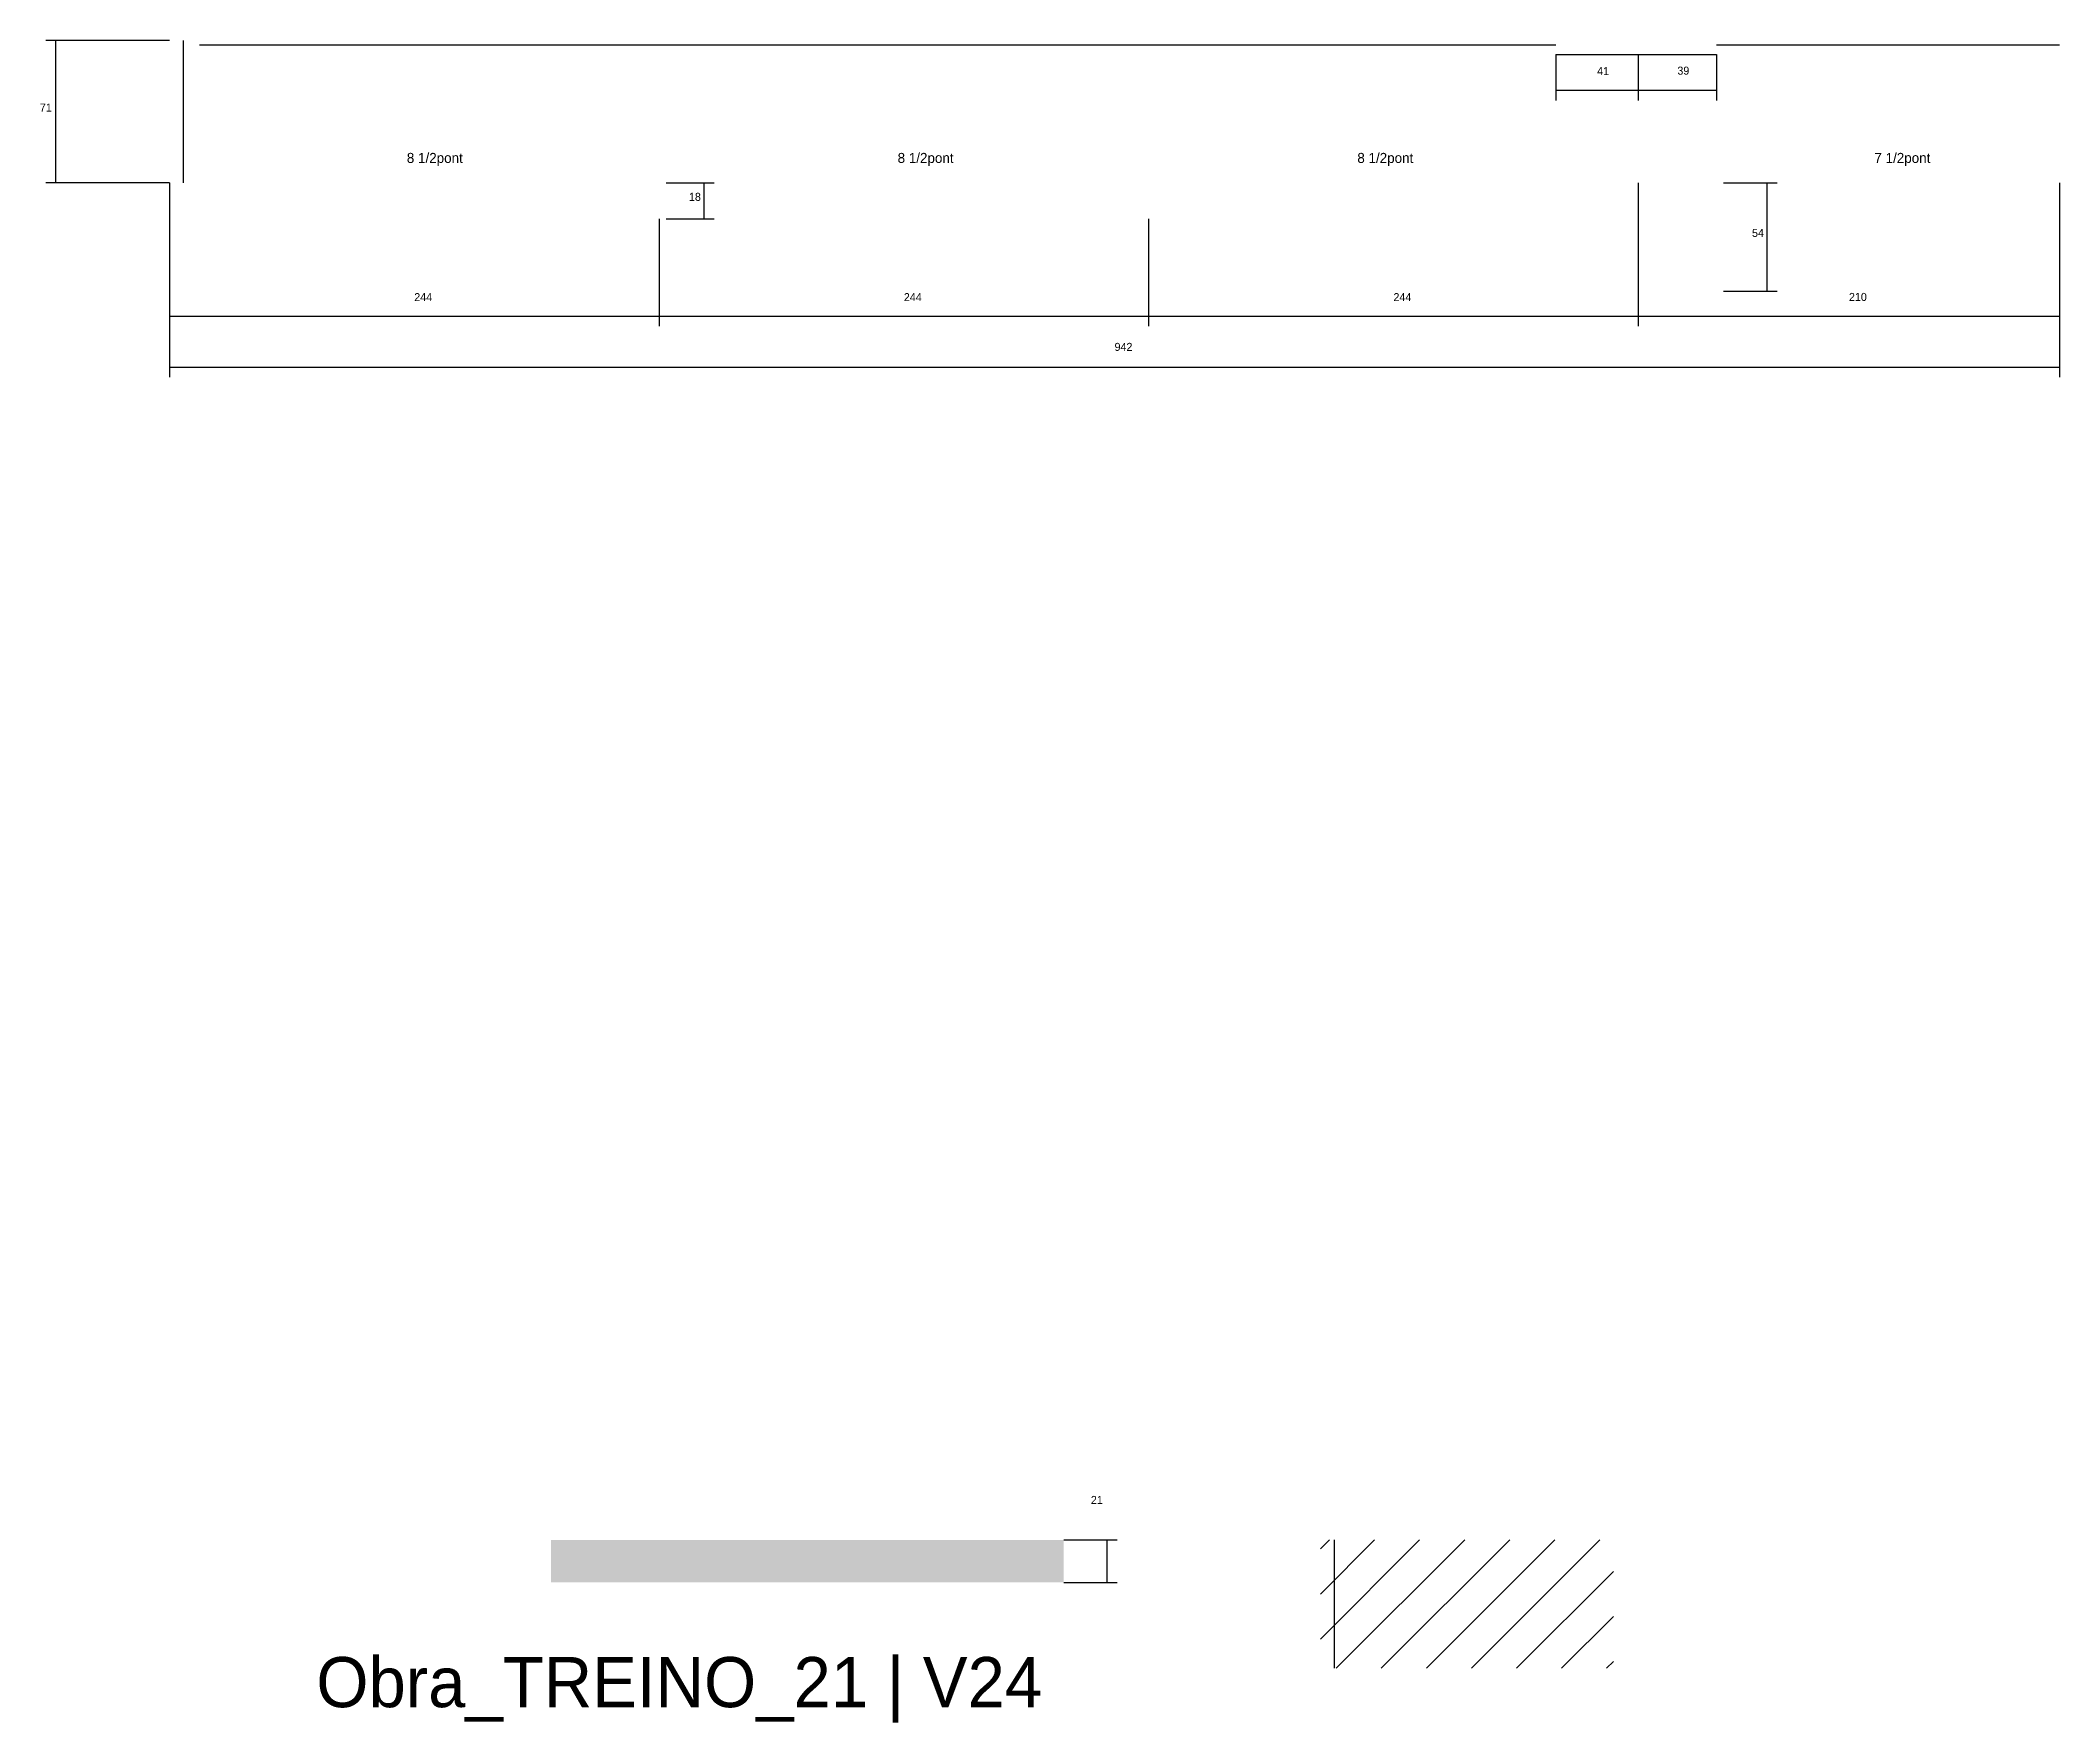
# Model space of a CAD drawing. Header units: metres. Extents: x -2848 to 21926, y -45195 to 1016.
# Drawn here: x 14262 to 15269, y -25418 to -24579 of the extents above; entities that cross this region are included whole.
import ezdxf

# ---------------------------------------------------------------- set-up
doc = ezdxf.new("R2010")
doc.units = ezdxf.units.M
for name, color, linetype in [('COTA', 4, 'Continuous'), ('Cota Seção (2x)', 4, 'Continuous'), ('Hachura', 253, 'Continuous'), ('LABEL_ID', 3, 'Continuous'), ('NOMENCLATURA', 7, 'Continuous'), ('SARR_2.2x7', 40, 'Continuous')]:
    doc.layers.add(name, color=color, linetype=linetype)

msp = doc.modelspace()

# ---------------------------------------------------------------- texts
at = {"layer": 'COTA'}
for s, p in [('41', (15038.3, -24596.4)), ('39', (15078.3, -24596.2)), ('71', (14262.2, -24614.6)), ('18', (14585.7, -24659.1)), ('54', (15115.5, -24677.1)), ('210', (15163.8, -24709)), ('942', (14797.8, -24733.9)), ('21', (14786, -25308.7))]:
    msp.add_text(s, height=4, dxfattribs=at).set_placement(p)
at = {"layer": 'Cota Seção (2x)'}
for p in [(14448.8, -24709.1), (14692.8, -24709.1), (14936.8, -24709.1)]:
    msp.add_text('244', height=4, dxfattribs=at).set_placement(p)
at = {"layer": 'LABEL_ID'}
msp.add_text('Obra_TREINO_21 | V24', height=25, dxfattribs=at).set_placement((14400, -25410))
at = {"layer": 'NOMENCLATURA'}
for s, p in [('8 1/2pont', (14445.1, -24640.2)), ('8 1/2pont', (14689.7, -24640.2)), ('8 1/2pont', (14918.8, -24640.2)), ('7 1/2pont', (15176.5, -24640.2))]:
    msp.add_text(s, height=5, dxfattribs=at).set_placement(p)

# ---------------------------------------------------------------- hatches: boundary and pattern name
at = {"layer": 'COTA'}
h = msp.add_hatch(dxfattribs=at)
h.set_pattern_fill('AR-CONC', scale=0.03)
h.paths.add_polyline_path([(14517, -25326.6), (14517, -25347.8), (14772.5, -25347.8), (14772.5, -25326.6)])
at = {"layer": 'Hachura'}
h = msp.add_hatch(dxfattribs=at)
h.set_pattern_fill('ANSI31', scale=5)
h.paths.add_polyline_path([(14900.4, -25326.6), (14900.4, -25390.6), (15046.4, -25390.6), (15046.4, -25326.6)])

# ---------------------------------------------------------------- linework, layer by layer
at = {"layer": 'COTA'}
for p, q in [((14326.8, -24579.1), (14265.2, -24579.1)), ((14270.2, -24650.1), (14270.2, -24579.1)), ((15017.8, -24586.1), (15017.8, -24609)), ((15058.8, -24586.1), (15058.8, -24609)), ((15058.8, -24586.1), (15058.8, -24609)), ((15097.8, -24586.1), (15097.8, -24609)), ((15017.8, -24604), (15058.8, -24604)), ((15058.8, -24604), (15097.8, -24604)), ((14326.8, -24650.1), (14265.2, -24650.1)), ((14326.8, -24650.1), (14326.8, -24747)), ((14574.3, -24650.1), (14598.3, -24650.1)), ((14593.3, -24668.1), (14593.3, -24650.1)), ((15058.8, -24650.1), (15058.8, -24721.6)), ((15101.3, -24650.1), (15128.1, -24650.1)), ((15123.1, -24704.1), (15123.1, -24650.1)), ((15268.8, -24650.1), (15268.8, -24747)), ((15268.8, -24650.1), (15268.8, -24721.6)), ((14574.3, -24668.1), (14598.3, -24668.1)), ((15101.3, -24704.1), (15128.1, -24704.1)), ((15058.8, -24716.6), (15268.8, -24716.6)), ((14326.8, -24742), (15268.8, -24742)), ((14772.5, -25326.6), (14799.1, -25326.6)), ((14794.1, -25347.8), (14794.1, -25326.6)), ((14772.5, -25347.8), (14799.1, -25347.8))]:
    msp.add_line(p, q, dxfattribs=at)
at = {"layer": 'Cota Seção (2x)'}
for p, q in [((14326.8, -24650.1), (14326.8, -24721.6)), ((15058.8, -24650.1), (15058.8, -24721.6)), ((14570.8, -24668.1), (14570.8, -24721.6)), ((14570.8, -24668.1), (14570.8, -24721.6)), ((14814.8, -24668.1), (14814.8, -24721.6)), ((14814.8, -24668.1), (14814.8, -24721.6)), ((14326.8, -24716.6), (14570.8, -24716.6)), ((14570.8, -24716.6), (14814.8, -24716.6)), ((14814.8, -24716.6), (15058.8, -24716.6))]:
    msp.add_line(p, q, dxfattribs=at)
at = {"layer": 'SARR_2.2x7'}
for p, q in [((14333.8, -24650.1), (14333.8, -24579.1)), ((14341.8, -24581.3), (14570.8, -24581.3)), ((14570.8, -24581.3), (14814.8, -24581.3)), ((14814.8, -24581.3), (15017.8, -24581.3)), ((15097.8, -24581.3), (15268.8, -24581.3)), ((15017.8, -24586.1), (15058.8, -24586.1)), ((15058.8, -24586.1), (15097.8, -24586.1)), ((14907.4, -25390.6), (14907.4, -25326.6))]:
    msp.add_line(p, q, dxfattribs=at)

msp.set_redraw_order([(e.dxf.handle, doc.entitydb.next_handle()) for e in msp.query("TEXT MTEXT ATTDEF DIMENSION ARC_DIMENSION")])  # texts and dimensions are drawn at this point

doc.saveas('drawing.dxf')
